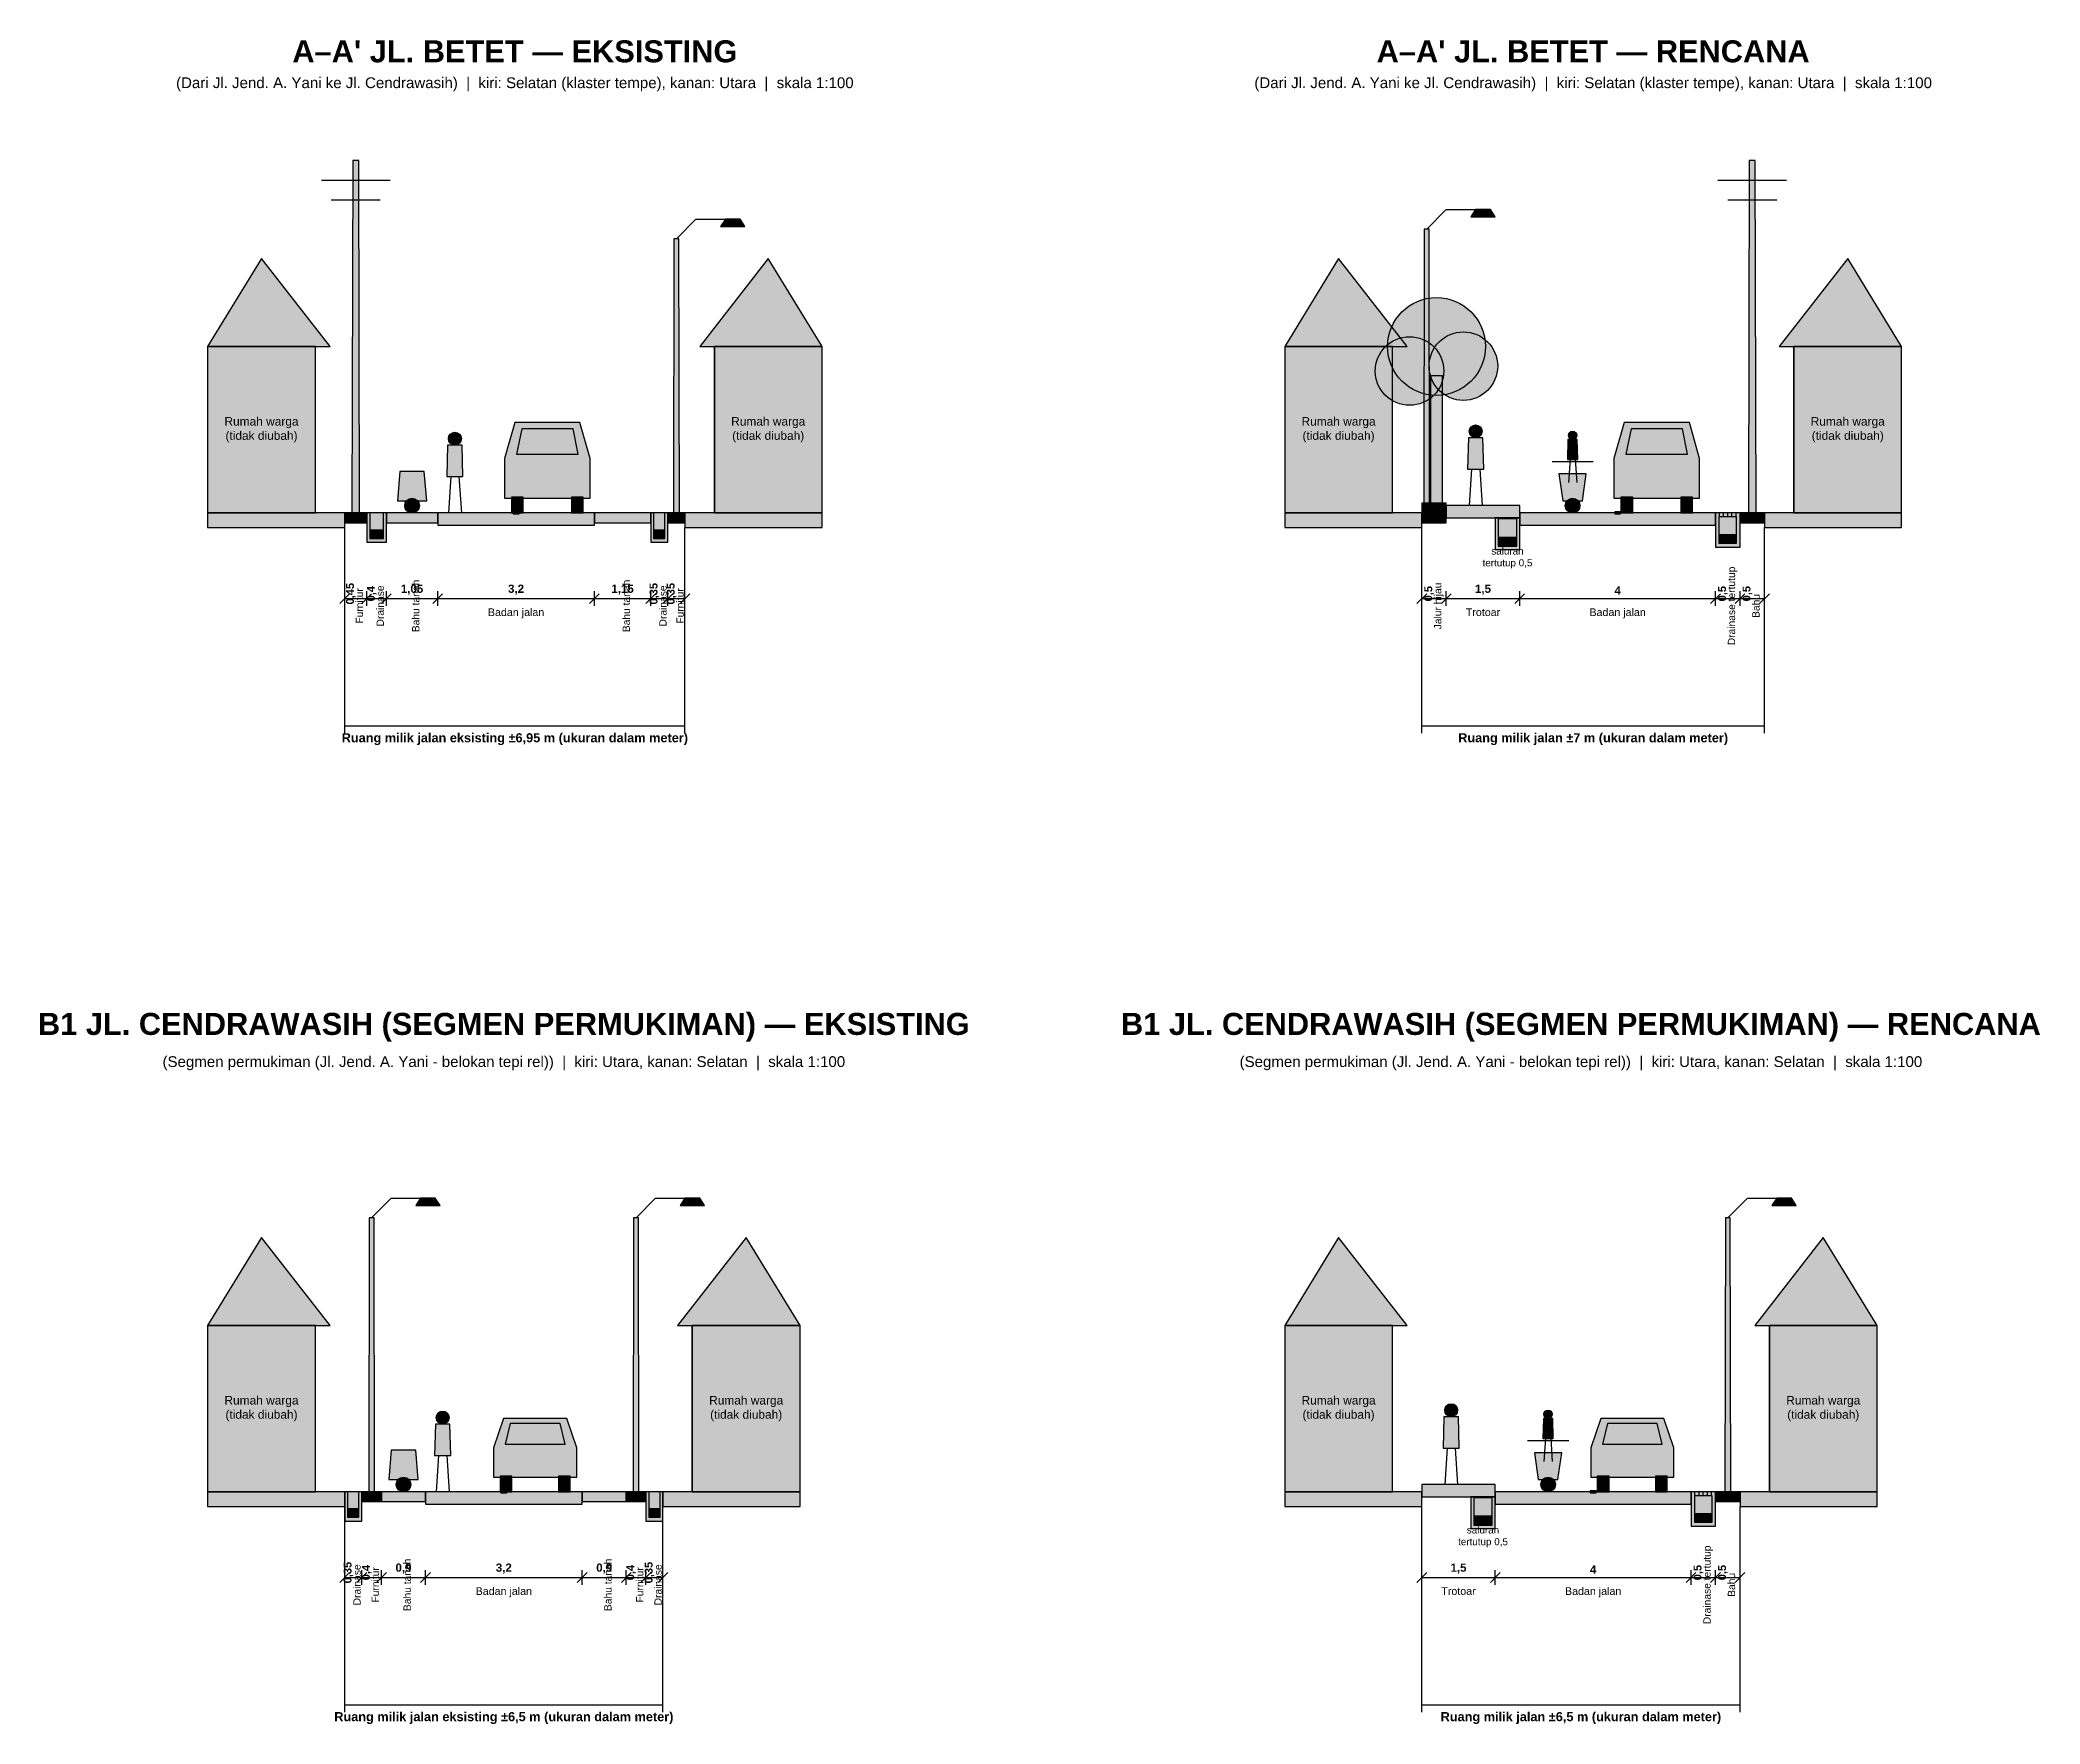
# Model space of a CAD drawing. Header units: metres. Extents: x -3.4 to 37.4, y -64.7 to 9.7.
# Drawn here: x -3.42 to 37.43, y -24.74 to 9.66 of the extents above; entities that cross this region are included whole.
import ezdxf

# ---------------------------------------------------------------- set-up
doc = ezdxf.new("R2010")
doc.units = ezdxf.units.M
for name, color, linetype in [('D32_PNP_BAHU', 7, 'Continuous'), ('D32_PNP_BANGUNAN', 7, 'Continuous'), ('D32_PNP_DIMENSI', 7, 'Continuous'), ('D32_PNP_DRAINASE', 7, 'Continuous'), ('D32_PNP_FURNITUR', 7, 'Continuous'), ('D32_PNP_JALAN', 7, 'Continuous'), ('D32_PNP_JALUR_HIJAU', 7, 'Continuous'), ('D32_PNP_JUDUL', 7, 'Continuous'), ('D32_PNP_KENDARAAN', 7, 'Continuous'), ('D32_PNP_MARKA', 7, 'Continuous'), ('D32_PNP_ORANG', 7, 'Continuous'), ('D32_PNP_TANAH', 7, 'Continuous'), ('D32_PNP_TEKS', 7, 'Continuous'), ('D32_PNP_TROTOAR', 7, 'Continuous'), ('D32_PNP_UTILITAS', 7, 'Continuous'), ('D32_PNP_VEGETASI', 7, 'Continuous')]:
    doc.layers.add(name, color=color, linetype=linetype)
doc.styles.add('D32', font='arial.ttf')

msp = doc.modelspace()

# ---------------------------------------------------------------- texts
at = {"layer": 'D32_PNP_DIMENSI', "rotation": 90, "style": 'D32'}
for s, insert, char_height, attachment_point in [('Drainase tertutup', (31.05, -1.9), 0.15, 2), ('\\fArial|b1;0,45', (3.025, -1.65), 0.162, 8), ('Furnitur', (3.025, -1.9), 0.15, 2), ('\\fArial|b1;0,4', (3.45, -1.65), 0.162, 8), ('Drainase', (3.45, -1.9), 0.15, 2), ('Bahu tanah', (4.175, -1.9), 0.15, 2), ('Bahu tanah', (8.475, -1.9), 0.15, 2), ('\\fArial|b1;0,35', (9.225, -1.65), 0.162, 8), ('Drainase', (9.225, -1.9), 0.15, 2), ('\\fArial|b1;0,35', (9.575, -1.65), 0.162, 8), ('Furnitur', (9.575, -1.9), 0.15, 2), ('\\fArial|b1;0,5', (25.05, -1.65), 0.162, 8), ('Jalur hijau', (25.05, -1.9), 0.15, 2), ('\\fArial|b1;0,5', (31.05, -1.65), 0.162, 8), ('\\fArial|b1;0,5', (31.55, -1.65), 0.162, 8), ('Bahu', (31.55, -1.9), 0.15, 2), ('Drainase tertutup', (30.55, -21.9), 0.15, 2), ('\\fArial|b1;0,35', (2.975, -21.65), 0.162, 8), ('Drainase', (2.975, -21.9), 0.15, 2), ('\\fArial|b1;0,4', (3.35, -21.65), 0.162, 8), ('Furnitur', (3.35, -21.9), 0.15, 2), ('Bahu tanah', (4, -21.9), 0.15, 2), ('Bahu tanah', (8.1, -21.9), 0.15, 2), ('\\fArial|b1;0,4', (8.75, -21.65), 0.162, 8), ('Furnitur', (8.75, -21.9), 0.15, 2), ('\\fArial|b1;0,35', (9.125, -21.65), 0.162, 8), ('Drainase', (9.125, -21.9), 0.15, 2), ('\\fArial|b1;0,5', (30.55, -21.65), 0.162, 8), ('\\fArial|b1;0,5', (31.05, -21.65), 0.162, 8), ('Bahu', (31.05, -21.9), 0.15, 2)]:
    msp.add_mtext(s, dxfattribs=dict(at, insert=insert, char_height=char_height, attachment_point=attachment_point))
at = {"layer": 'D32_PNP_DIMENSI', "style": 'D32'}
for s, insert, char_height, attachment_point in [('\\fArial|b1;1,05', (4.175, -1.67), 0.168, 8), ('\\fArial|b1;3,2', (6.3, -1.67), 0.168, 8), ('\\fArial|b1;1,15', (8.475, -1.67), 0.168, 8), ('\\fArial|b1;1,5', (26.05, -1.67), 0.168, 8), ('\\fArial|b1;4', (28.8, -1.67), 0.168, 8), ('Badan jalan', (6.3, -1.95), 0.156, 2), ('Trotoar', (26.05, -1.95), 0.156, 2), ('Badan jalan', (28.8, -1.95), 0.156, 2), ('\\fArial|b1;Ruang milik jalan eksisting ±6,95 m (ukuran dalam meter)', (6.275, -4.5), 0.186, 2), ('\\fArial|b1;Ruang milik jalan ±7 m (ukuran dalam meter)', (28.3, -4.5), 0.186, 2), ('\\fArial|b1;0,9', (4, -21.67), 0.168, 8), ('\\fArial|b1;3,2', (6.05, -21.67), 0.168, 8), ('\\fArial|b1;0,9', (8.1, -21.67), 0.168, 8), ('\\fArial|b1;1,5', (25.55, -21.67), 0.168, 8), ('\\fArial|b1;4', (28.3, -21.67), 0.168, 8), ('Badan jalan', (6.05, -21.95), 0.156, 2), ('Trotoar', (25.55, -21.95), 0.156, 2), ('Badan jalan', (28.3, -21.95), 0.156, 2), ('\\fArial|b1;Ruang milik jalan eksisting ±6,5 m (ukuran dalam meter)', (6.05, -24.5), 0.186, 2), ('\\fArial|b1;Ruang milik jalan ±6,5 m (ukuran dalam meter)', (28.05, -24.5), 0.186, 2)]:
    msp.add_mtext(s, dxfattribs=dict(at, insert=insert, char_height=char_height, attachment_point=attachment_point))
at = {"layer": 'D32_PNP_JUDUL', "style": 'D32'}
for s, insert, char_height, attachment_point in [("\\fArial|b1;A–A' JL. BETET — EKSISTING", (6.275, 9.2), 0.45, 8), ("\\fArial|b1;A–A' JL. BETET — RENCANA", (28.3, 9.2), 0.45, 8), ('(Dari Jl. Jend. A. Yani ke Jl. Cendrawasih)  |  kiri: Selatan (klaster tempe), kanan: Utara  |  skala 1:100', (6.275, 8.9), 0.22, 2), ('(Dari Jl. Jend. A. Yani ke Jl. Cendrawasih)  |  kiri: Selatan (klaster tempe), kanan: Utara  |  skala 1:100', (28.3, 8.9), 0.22, 2), ('\\fArial|b1;B1 JL. CENDRAWASIH (SEGMEN PERMUKIMAN) — EKSISTING', (6.05, -10.8), 0.45, 8), ('\\fArial|b1;B1 JL. CENDRAWASIH (SEGMEN PERMUKIMAN) — RENCANA', (28.05, -10.8), 0.45, 8), ('(Segmen permukiman (Jl. Jend. A. Yani - belokan tepi rel))  |  kiri: Utara, kanan: Selatan  |  skala 1:100', (6.05, -11.1), 0.22, 2), ('(Segmen permukiman (Jl. Jend. A. Yani - belokan tepi rel))  |  kiri: Utara, kanan: Selatan  |  skala 1:100', (28.05, -11.1), 0.22, 2)]:
    msp.add_mtext(s, dxfattribs=dict(at, insert=insert, char_height=char_height, attachment_point=attachment_point))
at = {"layer": 'D32_PNP_TEKS', "attachment_point": 5, "style": 'D32'}
for s, insert, char_height in [('Rumah warga\\P(tidak diubah)', (1.1, 1.7), 0.174), ('Rumah warga\\P(tidak diubah)', (11.45, 1.7), 0.174), ('Rumah warga\\P(tidak diubah)', (23.1, 1.7), 0.174), ('Rumah warga\\P(tidak diubah)', (33.5, 1.7), 0.174), ('saluran\\Ptertutup 0,5', (26.55, -0.92), 0.144), ('Rumah warga\\P(tidak diubah)', (1.1, -18.3), 0.174), ('Rumah warga\\P(tidak diubah)', (11, -18.3), 0.174), ('Rumah warga\\P(tidak diubah)', (23.1, -18.3), 0.174), ('Rumah warga\\P(tidak diubah)', (33, -18.3), 0.174), ('saluran\\Ptertutup 0,5', (26.05, -20.92), 0.144)]:
    msp.add_mtext(s, dxfattribs=dict(at, insert=insert, char_height=char_height))

# ---------------------------------------------------------------- hatches: boundary and pattern name
at = {"layer": 'D32_PNP_BAHU', "true_color": 0xb59468}
h = msp.add_hatch(color=7, dxfattribs=at)
h.dxf.hatch_style = 1
h.paths.add_polyline_path([(3.65, -0.2), (4.7, -0.2), (4.7, 0), (3.65, 0)])
h = msp.add_hatch(color=7, dxfattribs=at)
h.dxf.hatch_style = 1
h.paths.add_polyline_path([(7.9, -0.2), (9.05, -0.2), (9.05, 0), (7.9, 0)])
at = {"layer": 'D32_PNP_BAHU', "true_color": 0xbdbdbd}
h = msp.add_hatch(color=7, dxfattribs=at)
h.dxf.hatch_style = 1
h.paths.add_polyline_path([(31.3, -0.2), (31.8, -0.2), (31.8, 0), (31.3, 0)])
at = {"layer": 'D32_PNP_BAHU', "true_color": 0xb59468}
h = msp.add_hatch(color=7, dxfattribs=at)
h.dxf.hatch_style = 1
h.paths.add_polyline_path([(3.55, -20.2), (4.45, -20.2), (4.45, -20), (3.55, -20)])
h = msp.add_hatch(color=7, dxfattribs=at)
h.dxf.hatch_style = 1
h.paths.add_polyline_path([(7.65, -20.2), (8.55, -20.2), (8.55, -20), (7.65, -20)])
at = {"layer": 'D32_PNP_BAHU', "true_color": 0xbdbdbd}
h = msp.add_hatch(color=7, dxfattribs=at)
h.dxf.hatch_style = 1
h.paths.add_polyline_path([(30.8, -20.2), (31.3, -20.2), (31.3, -20), (30.8, -20)])
at = {"layer": 'D32_PNP_BANGUNAN', "true_color": 0xc4643c}
h = msp.add_hatch(color=7, dxfattribs=at)
h.dxf.hatch_style = 1
h.paths.add_polyline_path([(0, 3.4), (2.5, 3.4), (1.1, 5.2)])
h = msp.add_hatch(color=7, dxfattribs=at)
h.dxf.hatch_style = 1
h.paths.add_polyline_path([(10.05, 3.4), (12.55, 3.4), (11.45, 5.2)])
h = msp.add_hatch(color=7, dxfattribs=at)
h.dxf.hatch_style = 1
h.paths.add_polyline_path([(22, 3.4), (24.5, 3.4), (23.1, 5.2)])
h = msp.add_hatch(color=7, dxfattribs=at)
h.dxf.hatch_style = 1
h.paths.add_polyline_path([(32.1, 3.4), (34.6, 3.4), (33.5, 5.2)])
at = {"layer": 'D32_PNP_BANGUNAN', "true_color": 0xefe6d2}
h = msp.add_hatch(color=7, dxfattribs=at)
h.dxf.hatch_style = 1
h.paths.add_polyline_path([(0, 0), (2.2, 0), (2.2, 3.4), (0, 3.4)])
h = msp.add_hatch(color=7, dxfattribs=at)
h.dxf.hatch_style = 1
h.paths.add_polyline_path([(10.35, 0), (12.55, 0), (12.55, 3.4), (10.35, 3.4)])
h = msp.add_hatch(color=7, dxfattribs=at)
h.dxf.hatch_style = 1
h.paths.add_polyline_path([(22, 0), (24.2, 0), (24.2, 3.4), (22, 3.4)])
h = msp.add_hatch(color=7, dxfattribs=at)
h.dxf.hatch_style = 1
h.paths.add_polyline_path([(32.4, 0), (34.6, 0), (34.6, 3.4), (32.4, 3.4)])
at = {"layer": 'D32_PNP_BANGUNAN', "true_color": 0xc4643c}
h = msp.add_hatch(color=7, dxfattribs=at)
h.dxf.hatch_style = 1
h.paths.add_polyline_path([(0, -16.6), (2.5, -16.6), (1.1, -14.8)])
h = msp.add_hatch(color=7, dxfattribs=at)
h.dxf.hatch_style = 1
h.paths.add_polyline_path([(9.6, -16.6), (12.1, -16.6), (11, -14.8)])
h = msp.add_hatch(color=7, dxfattribs=at)
h.dxf.hatch_style = 1
h.paths.add_polyline_path([(22, -16.6), (24.5, -16.6), (23.1, -14.8)])
h = msp.add_hatch(color=7, dxfattribs=at)
h.dxf.hatch_style = 1
h.paths.add_polyline_path([(31.6, -16.6), (34.1, -16.6), (33, -14.8)])
at = {"layer": 'D32_PNP_BANGUNAN', "true_color": 0xefe6d2}
h = msp.add_hatch(color=7, dxfattribs=at)
h.dxf.hatch_style = 1
h.paths.add_polyline_path([(0, -20), (2.2, -20), (2.2, -16.6), (0, -16.6)])
h = msp.add_hatch(color=7, dxfattribs=at)
h.dxf.hatch_style = 1
h.paths.add_polyline_path([(9.9, -20), (12.1, -20), (12.1, -16.6), (9.9, -16.6)])
h = msp.add_hatch(color=7, dxfattribs=at)
h.dxf.hatch_style = 1
h.paths.add_polyline_path([(22, -20), (24.2, -20), (24.2, -16.6), (22, -16.6)])
h = msp.add_hatch(color=7, dxfattribs=at)
h.dxf.hatch_style = 1
h.paths.add_polyline_path([(31.9, -20), (34.1, -20), (34.1, -16.6), (31.9, -16.6)])
at = {"layer": 'D32_PNP_DRAINASE', "true_color": 0xbdbdbd}
h = msp.add_hatch(color=7, dxfattribs=at)
h.dxf.hatch_style = 1
h.paths.add_polyline_path([(3.25, -0.6), (3.65, -0.6), (3.65, 0), (3.25, 0)])
at = {"layer": 'D32_PNP_DRAINASE', "true_color": 0xffffff}
h = msp.add_hatch(color=7, dxfattribs=at)
h.dxf.hatch_style = 1
h.paths.add_polyline_path([(3.31, -0.52), (3.59, -0.52), (3.59, 0), (3.31, 0)])
at = {"layer": 'D32_PNP_DRAINASE', "true_color": 0xbdbdbd}
h = msp.add_hatch(color=7, dxfattribs=at)
h.dxf.hatch_style = 1
h.paths.add_polyline_path([(9.05, -0.6), (9.4, -0.6), (9.4, 0), (9.05, 0)])
at = {"layer": 'D32_PNP_DRAINASE', "true_color": 0xffffff}
h = msp.add_hatch(color=7, dxfattribs=at)
h.dxf.hatch_style = 1
h.paths.add_polyline_path([(9.11, -0.52), (9.34, -0.52), (9.34, 0), (9.11, 0)])
at = {"layer": 'D32_PNP_DRAINASE', "true_color": 0xbdbdbd}
h = msp.add_hatch(color=7, dxfattribs=at)
h.dxf.hatch_style = 1
h.paths.add_polyline_path([(30.8, -0.7), (31.3, -0.7), (31.3, 0), (30.8, 0)])
at = {"layer": 'D32_PNP_DRAINASE', "true_color": 0x7fb7d9}
h = msp.add_hatch(color=7, dxfattribs=at)
h.dxf.hatch_style = 1
h.paths.add_polyline_path([(3.31, -0.52), (3.59, -0.52), (3.59, -0.35), (3.31, -0.35)])
h = msp.add_hatch(color=7, dxfattribs=at)
h.dxf.hatch_style = 1
h.paths.add_polyline_path([(9.11, -0.52), (9.34, -0.52), (9.34, -0.35), (9.11, -0.35)])
at = {"layer": 'D32_PNP_DRAINASE', "true_color": 0xbdbdbd}
h = msp.add_hatch(color=7, dxfattribs=at)
h.dxf.hatch_style = 1
h.paths.add_polyline_path([(26.3, -0.75), (26.8, -0.75), (26.8, -0.1), (26.3, -0.1)])
at = {"layer": 'D32_PNP_DRAINASE', "true_color": 0xffffff}
h = msp.add_hatch(color=7, dxfattribs=at)
h.dxf.hatch_style = 1
h.paths.add_polyline_path([(26.36, -0.68), (26.74, -0.68), (26.74, -0.12), (26.36, -0.12)])
h = msp.add_hatch(color=7, dxfattribs=at)
h.dxf.hatch_style = 1
h.paths.add_polyline_path([(30.87, -0.62), (31.23, -0.62), (31.23, -0.08), (30.87, -0.08)])
at = {"layer": 'D32_PNP_DRAINASE', "true_color": 0x7fb7d9}
h = msp.add_hatch(color=7, dxfattribs=at)
h.dxf.hatch_style = 1
h.paths.add_polyline_path([(26.36, -0.68), (26.74, -0.68), (26.74, -0.5), (26.36, -0.5)])
h = msp.add_hatch(color=7, dxfattribs=at)
h.dxf.hatch_style = 1
h.paths.add_polyline_path([(30.87, -0.62), (31.23, -0.62), (31.23, -0.45), (30.87, -0.45)])
at = {"layer": 'D32_PNP_DRAINASE', "true_color": 0xbdbdbd}
h = msp.add_hatch(color=7, dxfattribs=at)
h.dxf.hatch_style = 1
h.paths.add_polyline_path([(2.8, -20.6), (3.15, -20.6), (3.15, -20), (2.8, -20)])
at = {"layer": 'D32_PNP_DRAINASE', "true_color": 0xffffff}
h = msp.add_hatch(color=7, dxfattribs=at)
h.dxf.hatch_style = 1
h.paths.add_polyline_path([(2.86, -20.52), (3.09, -20.52), (3.09, -20), (2.86, -20)])
at = {"layer": 'D32_PNP_DRAINASE', "true_color": 0xbdbdbd}
h = msp.add_hatch(color=7, dxfattribs=at)
h.dxf.hatch_style = 1
h.paths.add_polyline_path([(8.95, -20.6), (9.3, -20.6), (9.3, -20), (8.95, -20)])
at = {"layer": 'D32_PNP_DRAINASE', "true_color": 0xffffff}
h = msp.add_hatch(color=7, dxfattribs=at)
h.dxf.hatch_style = 1
h.paths.add_polyline_path([(9.01, -20.52), (9.24, -20.52), (9.24, -20), (9.01, -20)])
at = {"layer": 'D32_PNP_DRAINASE', "true_color": 0xbdbdbd}
h = msp.add_hatch(color=7, dxfattribs=at)
h.dxf.hatch_style = 1
h.paths.add_polyline_path([(30.3, -20.7), (30.8, -20.7), (30.8, -20), (30.3, -20)])
at = {"layer": 'D32_PNP_DRAINASE', "true_color": 0x7fb7d9}
h = msp.add_hatch(color=7, dxfattribs=at)
h.dxf.hatch_style = 1
h.paths.add_polyline_path([(2.86, -20.52), (3.09, -20.52), (3.09, -20.35), (2.86, -20.35)])
h = msp.add_hatch(color=7, dxfattribs=at)
h.dxf.hatch_style = 1
h.paths.add_polyline_path([(9.01, -20.52), (9.24, -20.52), (9.24, -20.35), (9.01, -20.35)])
at = {"layer": 'D32_PNP_DRAINASE', "true_color": 0xbdbdbd}
h = msp.add_hatch(color=7, dxfattribs=at)
h.dxf.hatch_style = 1
h.paths.add_polyline_path([(25.8, -20.75), (26.3, -20.75), (26.3, -20.1), (25.8, -20.1)])
at = {"layer": 'D32_PNP_DRAINASE', "true_color": 0xffffff}
h = msp.add_hatch(color=7, dxfattribs=at)
h.dxf.hatch_style = 1
h.paths.add_polyline_path([(25.86, -20.68), (26.24, -20.68), (26.24, -20.12), (25.86, -20.12)])
h = msp.add_hatch(color=7, dxfattribs=at)
h.dxf.hatch_style = 1
h.paths.add_polyline_path([(30.37, -20.62), (30.73, -20.62), (30.73, -20.08), (30.37, -20.08)])
at = {"layer": 'D32_PNP_DRAINASE', "true_color": 0x7fb7d9}
h = msp.add_hatch(color=7, dxfattribs=at)
h.dxf.hatch_style = 1
h.paths.add_polyline_path([(25.86, -20.68), (26.24, -20.68), (26.24, -20.5), (25.86, -20.5)])
h = msp.add_hatch(color=7, dxfattribs=at)
h.dxf.hatch_style = 1
h.paths.add_polyline_path([(30.37, -20.62), (30.73, -20.62), (30.73, -20.45), (30.37, -20.45)])
at = {"layer": 'D32_PNP_FURNITUR', "true_color": 0xb59468}
h = msp.add_hatch(color=7, dxfattribs=at)
h.dxf.hatch_style = 1
h.paths.add_polyline_path([(2.8, -0.2), (3.25, -0.2), (3.25, 0), (2.8, 0)])
h = msp.add_hatch(color=7, dxfattribs=at)
h.dxf.hatch_style = 1
h.paths.add_polyline_path([(9.4, -0.2), (9.75, -0.2), (9.75, 0), (9.4, 0)])
h = msp.add_hatch(color=7, dxfattribs=at)
h.dxf.hatch_style = 1
h.paths.add_polyline_path([(3.15, -20.2), (3.55, -20.2), (3.55, -20), (3.15, -20)])
h = msp.add_hatch(color=7, dxfattribs=at)
h.dxf.hatch_style = 1
h.paths.add_polyline_path([(8.55, -20.2), (8.95, -20.2), (8.95, -20), (8.55, -20)])
at = {"layer": 'D32_PNP_JALAN', "true_color": 0x5b5b5b}
h = msp.add_hatch(color=7, dxfattribs=at)
h.dxf.hatch_style = 1
h.paths.add_polyline_path([(4.7, -0.25), (7.9, -0.25), (7.9, 0), (4.7, 0)])
h = msp.add_hatch(color=7, dxfattribs=at)
h.dxf.hatch_style = 1
h.paths.add_polyline_path([(26.8, -0.25), (30.8, -0.25), (30.8, 0), (26.8, 0)])
h = msp.add_hatch(color=7, dxfattribs=at)
h.dxf.hatch_style = 1
h.paths.add_polyline_path([(4.45, -20.25), (7.65, -20.25), (7.65, -20), (4.45, -20)])
h = msp.add_hatch(color=7, dxfattribs=at)
h.dxf.hatch_style = 1
h.paths.add_polyline_path([(26.3, -20.25), (30.3, -20.25), (30.3, -20), (26.3, -20)])
at = {"layer": 'D32_PNP_JALUR_HIJAU', "true_color": 0x7fae5a}
h = msp.add_hatch(color=7, dxfattribs=at)
h.dxf.hatch_style = 1
h.paths.add_polyline_path([(24.8, -0.2), (25.3, -0.2), (25.3, 0.2), (24.8, 0.2)])
at = {"layer": 'D32_PNP_KENDARAAN', "true_color": 0xe5e8e8}
h = msp.add_hatch(color=7, dxfattribs=at)
h.dxf.hatch_style = 1
h.paths.add_polyline_path([(6.065, 0.3), (7.815, 0.3), (7.815, 1.11), (7.605, 1.85), (6.275, 1.85), (6.065, 1.11)])
at = {"layer": 'D32_PNP_KENDARAAN', "true_color": 0x85929e}
h = msp.add_hatch(color=7, dxfattribs=at)
h.dxf.hatch_style = 1
h.paths.add_polyline_path([(6.31, 1.2025), (7.57, 1.2025), (7.465, 1.7205), (6.415, 1.7205)])
at = {"layer": 'D32_PNP_KENDARAAN', "true_color": 0xe5e8e8}
h = msp.add_hatch(color=7, dxfattribs=at)
h.dxf.hatch_style = 1
h.paths.add_polyline_path([(28.725, 0.3), (30.475, 0.3), (30.475, 1.11), (30.265, 1.85), (28.935, 1.85), (28.725, 1.11)])
at = {"layer": 'D32_PNP_KENDARAAN', "true_color": 0x85929e}
h = msp.add_hatch(color=7, dxfattribs=at)
h.dxf.hatch_style = 1
h.paths.add_polyline_path([(28.97, 1.2025), (30.23, 1.2025), (30.125, 1.7205), (29.075, 1.7205)])
at = {"layer": 'D32_PNP_KENDARAAN', "true_color": 0x7b241c}
h = msp.add_hatch(color=7, dxfattribs=at)
h.dxf.hatch_style = 1
h.paths.add_polyline_path([(3.875, 0.25), (4.475, 0.25), (4.425, 0.85), (3.925, 0.85)])
at = {"layer": 'D32_PNP_KENDARAAN', "true_color": 0x2c3e50}
h = msp.add_hatch(color=7, dxfattribs=at)
h.dxf.hatch_style = 1
h.paths.add_polyline_path([(27.68, 0.25), (28.08, 0.25), (28.16, 0.8), (27.6, 0.8)])
at = {"layer": 'D32_PNP_KENDARAAN', "true_color": 0x222222}
h = msp.add_hatch(color=7, dxfattribs=at)
h.dxf.hatch_style = 1
edge = h.paths.add_edge_path()
edge.add_arc((4.175, 0.15), 0.15, 0, 360)
h = msp.add_hatch(color=7, dxfattribs=at)
h.dxf.hatch_style = 1
h.paths.add_polyline_path([(6.2075, 0), (6.4475, 0), (6.4475, 0.32), (6.2075, 0.32)])
h = msp.add_hatch(color=7, dxfattribs=at)
h.dxf.hatch_style = 1
h.paths.add_polyline_path([(7.4325, 0), (7.6725, 0), (7.6725, 0.32), (7.4325, 0.32)])
h = msp.add_hatch(color=7, dxfattribs=at)
h.dxf.hatch_style = 1
edge = h.paths.add_edge_path()
edge.add_arc((27.88, 0.15), 0.15, 0, 360)
h = msp.add_hatch(color=7, dxfattribs=at)
h.dxf.hatch_style = 1
h.paths.add_polyline_path([(28.8675, 0), (29.1075, 0), (29.1075, 0.32), (28.8675, 0.32)])
h = msp.add_hatch(color=7, dxfattribs=at)
h.dxf.hatch_style = 1
h.paths.add_polyline_path([(30.0925, 0), (30.3325, 0), (30.3325, 0.32), (30.0925, 0.32)])
at = {"layer": 'D32_PNP_KENDARAAN', "true_color": 0xd0d3d4}
h = msp.add_hatch(color=7, dxfattribs=at)
h.dxf.hatch_style = 1
h.paths.add_polyline_path([(5.84, -19.7), (7.54, -19.7), (7.54, -19.1), (7.336, -18.5), (6.044, -18.5), (5.84, -19.1)])
at = {"layer": 'D32_PNP_KENDARAAN', "true_color": 0x85929e}
h = msp.add_hatch(color=7, dxfattribs=at)
h.dxf.hatch_style = 1
h.paths.add_polyline_path([(6.078, -19.025), (7.302, -19.025), (7.2, -18.605), (6.18, -18.605)])
at = {"layer": 'D32_PNP_KENDARAAN', "true_color": 0xd0d3d4}
h = msp.add_hatch(color=7, dxfattribs=at)
h.dxf.hatch_style = 1
h.paths.add_polyline_path([(28.25, -19.7), (29.95, -19.7), (29.95, -19.1), (29.746, -18.5), (28.454, -18.5), (28.25, -19.1)])
at = {"layer": 'D32_PNP_KENDARAAN', "true_color": 0x85929e}
h = msp.add_hatch(color=7, dxfattribs=at)
h.dxf.hatch_style = 1
h.paths.add_polyline_path([(28.488, -19.025), (29.712, -19.025), (29.61, -18.605), (28.59, -18.605)])
at = {"layer": 'D32_PNP_KENDARAAN', "true_color": 0x7b241c}
h = msp.add_hatch(color=7, dxfattribs=at)
h.dxf.hatch_style = 1
h.paths.add_polyline_path([(3.7, -19.75), (4.3, -19.75), (4.25, -19.15), (3.75, -19.15)])
at = {"layer": 'D32_PNP_KENDARAAN', "true_color": 0x2c3e50}
h = msp.add_hatch(color=7, dxfattribs=at)
h.dxf.hatch_style = 1
h.paths.add_polyline_path([(27.18, -19.75), (27.58, -19.75), (27.66, -19.2), (27.1, -19.2)])
at = {"layer": 'D32_PNP_KENDARAAN', "true_color": 0x222222}
h = msp.add_hatch(color=7, dxfattribs=at)
h.dxf.hatch_style = 1
edge = h.paths.add_edge_path()
edge.add_arc((4, -19.85), 0.15, 0, 360)
h = msp.add_hatch(color=7, dxfattribs=at)
h.dxf.hatch_style = 1
h.paths.add_polyline_path([(5.975, -20), (6.215, -20), (6.215, -19.68), (5.975, -19.68)])
h = msp.add_hatch(color=7, dxfattribs=at)
h.dxf.hatch_style = 1
h.paths.add_polyline_path([(7.165, -20), (7.405, -20), (7.405, -19.68), (7.165, -19.68)])
h = msp.add_hatch(color=7, dxfattribs=at)
h.dxf.hatch_style = 1
edge = h.paths.add_edge_path()
edge.add_arc((27.38, -19.85), 0.15, 0, 360)
h = msp.add_hatch(color=7, dxfattribs=at)
h.dxf.hatch_style = 1
h.paths.add_polyline_path([(28.385, -20), (28.625, -20), (28.625, -19.68), (28.385, -19.68)])
h = msp.add_hatch(color=7, dxfattribs=at)
h.dxf.hatch_style = 1
h.paths.add_polyline_path([(29.575, -20), (29.815, -20), (29.815, -19.68), (29.575, -19.68)])
at = {"layer": 'D32_PNP_MARKA', "true_color": 0xffffff}
h = msp.add_hatch(color=7, dxfattribs=at)
h.dxf.hatch_style = 1
h.paths.add_polyline_path([(6.24, -0.02), (6.36, -0.02), (6.36, 0.02), (6.24, 0.02)])
h = msp.add_hatch(color=7, dxfattribs=at)
h.dxf.hatch_style = 1
h.paths.add_polyline_path([(28.74, -0.02), (28.86, -0.02), (28.86, 0.02), (28.74, 0.02)])
h = msp.add_hatch(color=7, dxfattribs=at)
h.dxf.hatch_style = 1
h.paths.add_polyline_path([(5.99, -20.02), (6.11, -20.02), (6.11, -19.98), (5.99, -19.98)])
h = msp.add_hatch(color=7, dxfattribs=at)
h.dxf.hatch_style = 1
h.paths.add_polyline_path([(28.24, -20.02), (28.36, -20.02), (28.36, -19.98), (28.24, -19.98)])
at = {"layer": 'D32_PNP_ORANG', "true_color": 0x3a3a3a}
h = msp.add_hatch(color=7, dxfattribs=at)
h.dxf.hatch_style = 1
edge = h.paths.add_edge_path()
edge.add_arc((5.05, 1.518), 0.132, 0, 360)
h = msp.add_hatch(color=7, dxfattribs=at)
h.dxf.hatch_style = 1
edge = h.paths.add_edge_path()
edge.add_arc((25.9, 1.668), 0.132, 0, 360)
h = msp.add_hatch(color=7, dxfattribs=at)
h.dxf.hatch_style = 1
edge = h.paths.add_edge_path()
edge.add_arc((27.88, 1.586), 0.084, 0, 360)
at = {"layer": 'D32_PNP_ORANG', "true_color": 0x34495e}
h = msp.add_hatch(color=7, dxfattribs=at)
h.dxf.hatch_style = 1
h.paths.add_polyline_path([(4.885, 0.7425), (5.215, 0.7425), (5.1985, 1.386), (4.9015, 1.386)])
h = msp.add_hatch(color=7, dxfattribs=at)
h.dxf.hatch_style = 1
h.paths.add_polyline_path([(25.735, 0.8925), (26.065, 0.8925), (26.0485, 1.536), (25.7515, 1.536)])
h = msp.add_hatch(color=7, dxfattribs=at)
h.dxf.hatch_style = 1
h.paths.add_polyline_path([(27.775, 1.0925), (27.985, 1.0925), (27.9745, 1.502), (27.7855, 1.502)])
at = {"layer": 'D32_PNP_ORANG', "true_color": 0x3a3a3a}
h = msp.add_hatch(color=7, dxfattribs=at)
h.dxf.hatch_style = 1
edge = h.paths.add_edge_path()
edge.add_arc((4.8, -18.482), 0.132, 0, 360)
h = msp.add_hatch(color=7, dxfattribs=at)
h.dxf.hatch_style = 1
edge = h.paths.add_edge_path()
edge.add_arc((25.4, -18.332), 0.132, 0, 360)
h = msp.add_hatch(color=7, dxfattribs=at)
h.dxf.hatch_style = 1
edge = h.paths.add_edge_path()
edge.add_arc((27.38, -18.414), 0.084, 0, 360)
at = {"layer": 'D32_PNP_ORANG', "true_color": 0x34495e}
h = msp.add_hatch(color=7, dxfattribs=at)
h.dxf.hatch_style = 1
h.paths.add_polyline_path([(4.635, -19.2575), (4.965, -19.2575), (4.9485, -18.614), (4.6515, -18.614)])
h = msp.add_hatch(color=7, dxfattribs=at)
h.dxf.hatch_style = 1
h.paths.add_polyline_path([(25.235, -19.1075), (25.565, -19.1075), (25.5485, -18.464), (25.2515, -18.464)])
h = msp.add_hatch(color=7, dxfattribs=at)
h.dxf.hatch_style = 1
h.paths.add_polyline_path([(27.275, -18.9075), (27.485, -18.9075), (27.4745, -18.498), (27.2855, -18.498)])
at = {"layer": 'D32_PNP_TANAH', "true_color": 0xb59468}
h = msp.add_hatch(color=7, dxfattribs=at)
h.dxf.hatch_style = 1
h.paths.add_polyline_path([(0, -0.3), (2.8, -0.3), (2.8, 0), (0, 0)])
h = msp.add_hatch(color=7, dxfattribs=at)
h.dxf.hatch_style = 1
h.paths.add_polyline_path([(9.75, -0.3), (12.55, -0.3), (12.55, 0), (9.75, 0)])
h = msp.add_hatch(color=7, dxfattribs=at)
h.dxf.hatch_style = 1
h.paths.add_polyline_path([(22, -0.3), (24.8, -0.3), (24.8, 0), (22, 0)])
h = msp.add_hatch(color=7, dxfattribs=at)
h.dxf.hatch_style = 1
h.paths.add_polyline_path([(31.8, -0.3), (34.6, -0.3), (34.6, 0), (31.8, 0)])
h = msp.add_hatch(color=7, dxfattribs=at)
h.dxf.hatch_style = 1
h.paths.add_polyline_path([(0, -20.3), (2.8, -20.3), (2.8, -20), (0, -20)])
h = msp.add_hatch(color=7, dxfattribs=at)
h.dxf.hatch_style = 1
h.paths.add_polyline_path([(9.3, -20.3), (12.1, -20.3), (12.1, -20), (9.3, -20)])
h = msp.add_hatch(color=7, dxfattribs=at)
h.dxf.hatch_style = 1
h.paths.add_polyline_path([(22, -20.3), (24.8, -20.3), (24.8, -20), (22, -20)])
h = msp.add_hatch(color=7, dxfattribs=at)
h.dxf.hatch_style = 1
h.paths.add_polyline_path([(31.3, -20.3), (34.1, -20.3), (34.1, -20), (31.3, -20)])
at = {"layer": 'D32_PNP_TROTOAR', "true_color": 0xd9c7a3}
h = msp.add_hatch(color=7, dxfattribs=at)
h.dxf.hatch_style = 1
h.paths.add_polyline_path([(25.3, -0.1), (26.8, -0.1), (26.8, 0.15), (25.3, 0.15)])
h = msp.add_hatch(color=7, dxfattribs=at)
h.dxf.hatch_style = 1
h.paths.add_polyline_path([(24.8, -20.1), (26.3, -20.1), (26.3, -19.85), (24.8, -19.85)])
at = {"layer": 'D32_PNP_UTILITAS', "true_color": 0xbdbdbd}
h = msp.add_hatch(color=7, dxfattribs=at)
h.dxf.hatch_style = 1
h.paths.add_polyline_path([(2.945, 0), (3.105, 0), (3.085, 7.2), (2.965, 7.2)])
h = msp.add_hatch(color=7, dxfattribs=at)
h.dxf.hatch_style = 1
h.paths.add_polyline_path([(31.47, 0), (31.63, 0), (31.61, 7.2), (31.49, 7.2)])
at = {"layer": 'D32_PNP_UTILITAS', "true_color": 0xf4d03f}
h = msp.add_hatch(color=7, dxfattribs=at)
h.dxf.hatch_style = 1
h.paths.add_polyline_path([(25.8, 6.05), (26.3, 6.05), (26.2, 6.2), (25.9, 6.2)])
h = msp.add_hatch(color=7, dxfattribs=at)
h.dxf.hatch_style = 1
h.paths.add_polyline_path([(10.475, 5.85), (10.975, 5.85), (10.875, 6), (10.575, 6)])
at = {"layer": 'D32_PNP_UTILITAS', "true_color": 0xbdbdbd}
h = msp.add_hatch(color=7, dxfattribs=at)
h.dxf.hatch_style = 1
h.paths.add_polyline_path([(24.84, 0.2), (24.96, 0.2), (24.95, 5.8), (24.85, 5.8)])
h = msp.add_hatch(color=7, dxfattribs=at)
h.dxf.hatch_style = 1
h.paths.add_polyline_path([(9.515, 0), (9.635, 0), (9.625, 5.6), (9.525, 5.6)])
at = {"layer": 'D32_PNP_UTILITAS', "true_color": 0xf4d03f}
h = msp.add_hatch(color=7, dxfattribs=at)
h.dxf.hatch_style = 1
h.paths.add_polyline_path([(4.25, -14.15), (4.75, -14.15), (4.65, -14), (4.35, -14)])
h = msp.add_hatch(color=7, dxfattribs=at)
h.dxf.hatch_style = 1
h.paths.add_polyline_path([(9.65, -14.15), (10.15, -14.15), (10.05, -14), (9.75, -14)])
h = msp.add_hatch(color=7, dxfattribs=at)
h.dxf.hatch_style = 1
h.paths.add_polyline_path([(31.95, -14.15), (32.45, -14.15), (32.35, -14), (32.05, -14)])
at = {"layer": 'D32_PNP_UTILITAS', "true_color": 0xbdbdbd}
h = msp.add_hatch(color=7, dxfattribs=at)
h.dxf.hatch_style = 1
h.paths.add_polyline_path([(3.29, -20), (3.41, -20), (3.4, -14.4), (3.3, -14.4)])
h = msp.add_hatch(color=7, dxfattribs=at)
h.dxf.hatch_style = 1
h.paths.add_polyline_path([(8.69, -20), (8.81, -20), (8.8, -14.4), (8.7, -14.4)])
h = msp.add_hatch(color=7, dxfattribs=at)
h.dxf.hatch_style = 1
h.paths.add_polyline_path([(30.99, -20), (31.11, -20), (31.1, -14.4), (31, -14.4)])
at = {"layer": 'D32_PNP_VEGETASI', "true_color": 0x4f8a3a}
h = msp.add_hatch(color=7, dxfattribs=at)
h.dxf.hatch_style = 1
edge = h.paths.add_edge_path()
edge.add_arc((25.1, 3.4), 1, 0, 360)
at = {"layer": 'D32_PNP_VEGETASI', "true_color": 0x6aa84f}
h = msp.add_hatch(color=7, dxfattribs=at)
h.dxf.hatch_style = 1
edge = h.paths.add_edge_path()
edge.add_arc((25.65, 3), 0.7, 0, 360)
h = msp.add_hatch(color=7, dxfattribs=at)
h.dxf.hatch_style = 1
edge = h.paths.add_edge_path()
edge.add_arc((24.55, 2.9), 0.7, 0, 360)
at = {"layer": 'D32_PNP_VEGETASI', "true_color": 0x7a5230}
h = msp.add_hatch(color=7, dxfattribs=at)
h.dxf.hatch_style = 1
h.paths.add_polyline_path([(24.98, 0.2), (25.22, 0.2), (25.22, 2.8), (24.98, 2.8)])

# ---------------------------------------------------------------- linework, layer by layer
at = {"layer": 'D32_PNP_BAHU'}
for points in [[(3.65, -0.2), (4.7, -0.2), (4.7, 0), (3.65, 0)], [(7.9, -0.2), (9.05, -0.2), (9.05, 0), (7.9, 0)], [(31.3, -0.2), (31.8, -0.2), (31.8, 0), (31.3, 0)], [(3.55, -20.2), (4.45, -20.2), (4.45, -20), (3.55, -20)], [(7.65, -20.2), (8.55, -20.2), (8.55, -20), (7.65, -20)], [(30.8, -20.2), (31.3, -20.2), (31.3, -20), (30.8, -20)]]:
    msp.add_lwpolyline(points, close=True, dxfattribs=at)
at = {"layer": 'D32_PNP_BANGUNAN'}
for points in [[(0, 3.4), (2.5, 3.4), (1.1, 5.2)], [(10.05, 3.4), (12.55, 3.4), (11.45, 5.2)], [(22, 3.4), (24.5, 3.4), (23.1, 5.2)], [(32.1, 3.4), (34.6, 3.4), (33.5, 5.2)], [(0, 0), (2.2, 0), (2.2, 3.4), (0, 3.4)], [(10.35, 0), (12.55, 0), (12.55, 3.4), (10.35, 3.4)], [(22, 0), (24.2, 0), (24.2, 3.4), (22, 3.4)], [(32.4, 0), (34.6, 0), (34.6, 3.4), (32.4, 3.4)], [(0, -16.6), (2.5, -16.6), (1.1, -14.8)], [(9.6, -16.6), (12.1, -16.6), (11, -14.8)], [(22, -16.6), (24.5, -16.6), (23.1, -14.8)], [(31.6, -16.6), (34.1, -16.6), (33, -14.8)], [(0, -20), (2.2, -20), (2.2, -16.6), (0, -16.6)], [(9.9, -20), (12.1, -20), (12.1, -16.6), (9.9, -16.6)], [(22, -20), (24.2, -20), (24.2, -16.6), (22, -16.6)], [(31.9, -20), (34.1, -20), (34.1, -16.6), (31.9, -16.6)]]:
    msp.add_lwpolyline(points, close=True, dxfattribs=at)
at = {"layer": 'D32_PNP_BANGUNAN', "true_color": 0x2f3318}
for points in [[(2.2, 0), (2.2, 3.4)], [(10.35, 0), (10.35, 3.4)], [(24.2, 0), (24.2, 3.4)], [(32.4, 0), (32.4, 3.4)], [(2.2, -20), (2.2, -16.6)], [(9.9, -20), (9.9, -16.6)], [(24.2, -20), (24.2, -16.6)], [(31.9, -20), (31.9, -16.6)]]:
    msp.add_lwpolyline(points, dxfattribs=at)
at = {"layer": 'D32_PNP_DIMENSI', "true_color": 0x2f3318}
for points in [[(2.8, -4.5), (2.8, -0.3)], [(9.75, -4.5), (9.75, -0.3)], [(24.8, -4.5), (24.8, -0.3)], [(31.8, -4.5), (31.8, -0.3)], [(2.8, -1.9), (2.8, -1.6)], [(3.25, -1.9), (3.25, -1.6)], [(3.25, -1.9), (3.25, -1.6)], [(3.65, -1.9), (3.65, -1.6)], [(3.65, -1.9), (3.65, -1.6)], [(4.7, -1.9), (4.7, -1.6)], [(4.7, -1.9), (4.7, -1.6)], [(7.9, -1.9), (7.9, -1.6)], [(7.9, -1.9), (7.9, -1.6)], [(9.05, -1.9), (9.05, -1.6)], [(9.05, -1.9), (9.05, -1.6)], [(9.4, -1.9), (9.4, -1.6)], [(9.4, -1.9), (9.4, -1.6)], [(9.75, -1.9), (9.75, -1.6)], [(24.8, -1.9), (24.8, -1.6)], [(25.3, -1.9), (25.3, -1.6)], [(25.3, -1.9), (25.3, -1.6)], [(26.8, -1.9), (26.8, -1.6)], [(26.8, -1.9), (26.8, -1.6)], [(30.8, -1.9), (30.8, -1.6)], [(30.8, -1.9), (30.8, -1.6)], [(31.3, -1.9), (31.3, -1.6)], [(31.3, -1.9), (31.3, -1.6)], [(31.8, -1.9), (31.8, -1.6)], [(2.7, -1.85), (2.9, -1.65)], [(2.8, -1.75), (3.25, -1.75)], [(3.15, -1.85), (3.35, -1.65)], [(3.15, -1.85), (3.35, -1.65)], [(3.25, -1.75), (3.65, -1.75)], [(3.55, -1.85), (3.75, -1.65)], [(3.55, -1.85), (3.75, -1.65)], [(3.65, -1.75), (4.7, -1.75)], [(4.6, -1.85), (4.8, -1.65)], [(4.6, -1.85), (4.8, -1.65)], [(4.7, -1.75), (7.9, -1.75)], [(7.8, -1.85), (8, -1.65)], [(7.8, -1.85), (8, -1.65)], [(7.9, -1.75), (9.05, -1.75)], [(8.95, -1.85), (9.15, -1.65)], [(8.95, -1.85), (9.15, -1.65)], [(9.05, -1.75), (9.4, -1.75)], [(9.3, -1.85), (9.5, -1.65)], [(9.3, -1.85), (9.5, -1.65)], [(9.4, -1.75), (9.75, -1.75)], [(9.65, -1.85), (9.85, -1.65)], [(24.7, -1.85), (24.9, -1.65)], [(24.8, -1.75), (25.3, -1.75)], [(25.2, -1.85), (25.4, -1.65)], [(25.2, -1.85), (25.4, -1.65)], [(25.3, -1.75), (26.8, -1.75)], [(26.7, -1.85), (26.9, -1.65)], [(26.7, -1.85), (26.9, -1.65)], [(26.8, -1.75), (30.8, -1.75)], [(30.7, -1.85), (30.9, -1.65)], [(30.7, -1.85), (30.9, -1.65)], [(30.8, -1.75), (31.3, -1.75)], [(31.2, -1.85), (31.4, -1.65)], [(31.2, -1.85), (31.4, -1.65)], [(31.3, -1.75), (31.8, -1.75)], [(31.7, -1.85), (31.9, -1.65)], [(2.8, -4.35), (9.75, -4.35)], [(24.8, -4.35), (31.8, -4.35)], [(2.8, -24.5), (2.8, -20.3)], [(9.3, -24.5), (9.3, -20.3)], [(24.8, -24.5), (24.8, -20.3)], [(31.3, -24.5), (31.3, -20.3)], [(2.7, -21.85), (2.9, -21.65)], [(2.8, -21.9), (2.8, -21.6)], [(3.05, -21.85), (3.25, -21.65)], [(3.05, -21.85), (3.25, -21.65)], [(3.15, -21.9), (3.15, -21.6)], [(3.15, -21.9), (3.15, -21.6)], [(3.45, -21.85), (3.65, -21.65)], [(3.45, -21.85), (3.65, -21.65)], [(3.55, -21.9), (3.55, -21.6)], [(3.55, -21.9), (3.55, -21.6)], [(4.35, -21.85), (4.55, -21.65)], [(4.35, -21.85), (4.55, -21.65)], [(4.45, -21.9), (4.45, -21.6)], [(4.45, -21.9), (4.45, -21.6)], [(7.55, -21.85), (7.75, -21.65)], [(7.55, -21.85), (7.75, -21.65)], [(7.65, -21.9), (7.65, -21.6)], [(7.65, -21.9), (7.65, -21.6)], [(8.45, -21.85), (8.65, -21.65)], [(8.45, -21.85), (8.65, -21.65)], [(8.55, -21.9), (8.55, -21.6)], [(8.55, -21.9), (8.55, -21.6)], [(8.85, -21.85), (9.05, -21.65)], [(8.85, -21.85), (9.05, -21.65)], [(8.95, -21.9), (8.95, -21.6)], [(8.95, -21.9), (8.95, -21.6)], [(9.2, -21.85), (9.4, -21.65)], [(9.3, -21.9), (9.3, -21.6)], [(24.7, -21.85), (24.9, -21.65)], [(24.8, -21.9), (24.8, -21.6)], [(26.2, -21.85), (26.4, -21.65)], [(26.2, -21.85), (26.4, -21.65)], [(26.3, -21.9), (26.3, -21.6)], [(26.3, -21.9), (26.3, -21.6)], [(30.2, -21.85), (30.4, -21.65)], [(30.2, -21.85), (30.4, -21.65)], [(30.3, -21.9), (30.3, -21.6)], [(30.3, -21.9), (30.3, -21.6)], [(30.7, -21.85), (30.9, -21.65)], [(30.7, -21.85), (30.9, -21.65)], [(30.8, -21.9), (30.8, -21.6)], [(30.8, -21.9), (30.8, -21.6)], [(31.2, -21.85), (31.4, -21.65)], [(31.3, -21.9), (31.3, -21.6)], [(2.8, -21.75), (3.15, -21.75)], [(3.15, -21.75), (3.55, -21.75)], [(3.55, -21.75), (4.45, -21.75)], [(4.45, -21.75), (7.65, -21.75)], [(7.65, -21.75), (8.55, -21.75)], [(8.55, -21.75), (8.95, -21.75)], [(8.95, -21.75), (9.3, -21.75)], [(24.8, -21.75), (26.3, -21.75)], [(26.3, -21.75), (30.3, -21.75)], [(30.3, -21.75), (30.8, -21.75)], [(30.8, -21.75), (31.3, -21.75)], [(2.8, -24.35), (9.3, -24.35)], [(24.8, -24.35), (31.3, -24.35)]]:
    msp.add_lwpolyline(points, dxfattribs=at)
at = {"layer": 'D32_PNP_DRAINASE'}
for points in [[(3.25, -0.6), (3.65, -0.6), (3.65, 0), (3.25, 0)], [(3.31, -0.52), (3.59, -0.52), (3.59, 0), (3.31, 0)], [(9.05, -0.6), (9.4, -0.6), (9.4, 0), (9.05, 0)], [(9.11, -0.52), (9.34, -0.52), (9.34, 0), (9.11, 0)], [(30.8, -0.7), (31.3, -0.7), (31.3, 0), (30.8, 0)], [(3.31, -0.52), (3.59, -0.52), (3.59, -0.35), (3.31, -0.35)], [(9.11, -0.52), (9.34, -0.52), (9.34, -0.35), (9.11, -0.35)], [(26.3, -0.75), (26.8, -0.75), (26.8, -0.1), (26.3, -0.1)], [(26.36, -0.68), (26.74, -0.68), (26.74, -0.12), (26.36, -0.12)], [(30.87, -0.62), (31.23, -0.62), (31.23, -0.08), (30.87, -0.08)], [(26.36, -0.68), (26.74, -0.68), (26.74, -0.5), (26.36, -0.5)], [(30.87, -0.62), (31.23, -0.62), (31.23, -0.45), (30.87, -0.45)], [(2.8, -20.6), (3.15, -20.6), (3.15, -20), (2.8, -20)], [(2.86, -20.52), (3.09, -20.52), (3.09, -20), (2.86, -20)], [(8.95, -20.6), (9.3, -20.6), (9.3, -20), (8.95, -20)], [(9.01, -20.52), (9.24, -20.52), (9.24, -20), (9.01, -20)], [(30.3, -20.7), (30.8, -20.7), (30.8, -20), (30.3, -20)], [(2.86, -20.52), (3.09, -20.52), (3.09, -20.35), (2.86, -20.35)], [(9.01, -20.52), (9.24, -20.52), (9.24, -20.35), (9.01, -20.35)], [(25.8, -20.75), (26.3, -20.75), (26.3, -20.1), (25.8, -20.1)], [(25.86, -20.68), (26.24, -20.68), (26.24, -20.12), (25.86, -20.12)], [(30.37, -20.62), (30.73, -20.62), (30.73, -20.08), (30.37, -20.08)], [(25.86, -20.68), (26.24, -20.68), (26.24, -20.5), (25.86, -20.5)], [(30.37, -20.62), (30.73, -20.62), (30.73, -20.45), (30.37, -20.45)]]:
    msp.add_lwpolyline(points, close=True, dxfattribs=at)
at = {"layer": 'D32_PNP_DRAINASE', "true_color": 0x2f3318}
for points in [[(30.88, -0.08), (30.88, 0)], [(30.965, -0.08), (30.965, 0)], [(31.05, -0.08), (31.05, 0)], [(31.135, -0.08), (31.135, 0)], [(31.22, -0.08), (31.22, 0)], [(30.38, -20.08), (30.38, -20)], [(30.465, -20.08), (30.465, -20)], [(30.55, -20.08), (30.55, -20)], [(30.635, -20.08), (30.635, -20)], [(30.72, -20.08), (30.72, -20)]]:
    msp.add_lwpolyline(points, dxfattribs=at)
at = {"layer": 'D32_PNP_FURNITUR'}
for points in [[(2.8, -0.2), (3.25, -0.2), (3.25, 0), (2.8, 0)], [(9.4, -0.2), (9.75, -0.2), (9.75, 0), (9.4, 0)], [(3.15, -20.2), (3.55, -20.2), (3.55, -20), (3.15, -20)], [(8.55, -20.2), (8.95, -20.2), (8.95, -20), (8.55, -20)]]:
    msp.add_lwpolyline(points, close=True, dxfattribs=at)
at = {"layer": 'D32_PNP_JALAN'}
for points in [[(4.7, -0.25), (7.9, -0.25), (7.9, 0), (4.7, 0)], [(26.8, -0.25), (30.8, -0.25), (30.8, 0), (26.8, 0)], [(4.45, -20.25), (7.65, -20.25), (7.65, -20), (4.45, -20)], [(26.3, -20.25), (30.3, -20.25), (30.3, -20), (26.3, -20)]]:
    msp.add_lwpolyline(points, close=True, dxfattribs=at)
at = {"layer": 'D32_PNP_JALAN', "true_color": 0x2f3318}
for points in [[(6.3, 0.01), (6.3, 0.01)], [(28.8, 0.01), (28.8, 0.01)], [(6.05, -19.99), (6.05, -19.99)], [(28.3, -19.99), (28.3, -19.99)]]:
    msp.add_lwpolyline(points, dxfattribs=at)
at = {"layer": 'D32_PNP_JALUR_HIJAU'}
msp.add_lwpolyline([(24.8, -0.2), (25.3, -0.2), (25.3, 0.2), (24.8, 0.2)], close=True, dxfattribs=at)
at = {"layer": 'D32_PNP_KENDARAAN'}
for points in [[(6.065, 0.3), (7.815, 0.3), (7.815, 1.11), (7.605, 1.85), (6.275, 1.85), (6.065, 1.11)], [(6.31, 1.2025), (7.57, 1.2025), (7.465, 1.7205), (6.415, 1.7205)], [(28.725, 0.3), (30.475, 0.3), (30.475, 1.11), (30.265, 1.85), (28.935, 1.85), (28.725, 1.11)], [(28.97, 1.2025), (30.23, 1.2025), (30.125, 1.7205), (29.075, 1.7205)], [(3.875, 0.25), (4.475, 0.25), (4.425, 0.85), (3.925, 0.85)], [(27.68, 0.25), (28.08, 0.25), (28.16, 0.8), (27.6, 0.8)], [(6.2075, 0), (6.4475, 0), (6.4475, 0.32), (6.2075, 0.32)], [(7.4325, 0), (7.6725, 0), (7.6725, 0.32), (7.4325, 0.32)], [(28.8675, 0), (29.1075, 0), (29.1075, 0.32), (28.8675, 0.32)], [(30.0925, 0), (30.3325, 0), (30.3325, 0.32), (30.0925, 0.32)], [(5.84, -19.7), (7.54, -19.7), (7.54, -19.1), (7.336, -18.5), (6.044, -18.5), (5.84, -19.1)], [(6.078, -19.025), (7.302, -19.025), (7.2, -18.605), (6.18, -18.605)], [(28.25, -19.7), (29.95, -19.7), (29.95, -19.1), (29.746, -18.5), (28.454, -18.5), (28.25, -19.1)], [(28.488, -19.025), (29.712, -19.025), (29.61, -18.605), (28.59, -18.605)], [(3.7, -19.75), (4.3, -19.75), (4.25, -19.15), (3.75, -19.15)], [(27.18, -19.75), (27.58, -19.75), (27.66, -19.2), (27.1, -19.2)], [(5.975, -20), (6.215, -20), (6.215, -19.68), (5.975, -19.68)], [(7.165, -20), (7.405, -20), (7.405, -19.68), (7.165, -19.68)], [(28.385, -20), (28.625, -20), (28.625, -19.68), (28.385, -19.68)], [(29.575, -20), (29.815, -20), (29.815, -19.68), (29.575, -19.68)]]:
    msp.add_lwpolyline(points, close=True, dxfattribs=at)
at = {"layer": 'D32_PNP_KENDARAAN', "true_color": 0x222222}
for points in [[(27.46, 1.05), (28.3, 1.05)], [(26.96, -18.95), (27.8, -18.95)]]:
    msp.add_lwpolyline(points, dxfattribs=at)
at = {"layer": 'D32_PNP_KENDARAAN'}
for centre in [(4.175, 0.15), (27.88, 0.15), (4, -19.85), (27.38, -19.85)]:
    msp.add_circle(centre, 0.15, dxfattribs=at)
at = {"layer": 'D32_PNP_MARKA'}
for points in [[(6.24, -0.02), (6.36, -0.02), (6.36, 0.02), (6.24, 0.02)], [(28.74, -0.02), (28.86, -0.02), (28.86, 0.02), (28.74, 0.02)], [(5.99, -20.02), (6.11, -20.02), (6.11, -19.98), (5.99, -19.98)], [(28.24, -20.02), (28.36, -20.02), (28.36, -19.98), (28.24, -19.98)]]:
    msp.add_lwpolyline(points, close=True, dxfattribs=at)
at = {"layer": 'D32_PNP_ORANG'}
for points in [[(4.885, 0.7425), (5.215, 0.7425), (5.1985, 1.386), (4.9015, 1.386)], [(25.735, 0.8925), (26.065, 0.8925), (26.0485, 1.536), (25.7515, 1.536)], [(27.775, 1.0925), (27.985, 1.0925), (27.9745, 1.502), (27.7855, 1.502)], [(4.635, -19.2575), (4.965, -19.2575), (4.9485, -18.614), (4.6515, -18.614)], [(25.235, -19.1075), (25.565, -19.1075), (25.5485, -18.464), (25.2515, -18.464)], [(27.275, -18.9075), (27.485, -18.9075), (27.4745, -18.498), (27.2855, -18.498)]]:
    msp.add_lwpolyline(points, close=True, dxfattribs=at)
at = {"layer": 'D32_PNP_ORANG', "true_color": 0x3a3a3a}
for points in [[(25.8175, 0.8925), (25.768, 0.15)], [(25.9825, 0.8925), (26.032, 0.15)], [(27.8275, 1.0925), (27.796, 0.62)], [(27.9325, 1.0925), (27.964, 0.62)], [(4.9675, 0.7425), (4.918, 0)], [(5.1325, 0.7425), (5.182, 0)], [(25.3175, -19.1075), (25.268, -19.85)], [(25.4825, -19.1075), (25.532, -19.85)], [(27.3275, -18.9075), (27.296, -19.38)], [(27.4325, -18.9075), (27.464, -19.38)], [(4.7175, -19.2575), (4.668, -20)], [(4.8825, -19.2575), (4.932, -20)]]:
    msp.add_lwpolyline(points, dxfattribs=at)
at = {"layer": 'D32_PNP_ORANG'}
for centre, radius in [((5.05, 1.518), 0.132), ((25.9, 1.668), 0.132), ((27.88, 1.586), 0.084), ((4.8, -18.482), 0.132), ((25.4, -18.332), 0.132), ((27.38, -18.414), 0.084)]:
    msp.add_circle(centre, radius, dxfattribs=at)
at = {"layer": 'D32_PNP_TANAH'}
for points in [[(0, -0.3), (2.8, -0.3), (2.8, 0), (0, 0)], [(9.75, -0.3), (12.55, -0.3), (12.55, 0), (9.75, 0)], [(22, -0.3), (24.8, -0.3), (24.8, 0), (22, 0)], [(31.8, -0.3), (34.6, -0.3), (34.6, 0), (31.8, 0)], [(0, -20.3), (2.8, -20.3), (2.8, -20), (0, -20)], [(9.3, -20.3), (12.1, -20.3), (12.1, -20), (9.3, -20)], [(22, -20.3), (24.8, -20.3), (24.8, -20), (22, -20)], [(31.3, -20.3), (34.1, -20.3), (34.1, -20), (31.3, -20)]]:
    msp.add_lwpolyline(points, close=True, dxfattribs=at)
at = {"layer": 'D32_PNP_TROTOAR'}
for points in [[(25.3, -0.1), (26.8, -0.1), (26.8, 0.15), (25.3, 0.15)], [(24.8, -20.1), (26.3, -20.1), (26.3, -19.85), (24.8, -19.85)]]:
    msp.add_lwpolyline(points, close=True, dxfattribs=at)
at = {"layer": 'D32_PNP_TROTOAR', "true_color": 0x2f3318}
for points in [[(26.8, -0.25), (26.8, 0.15)], [(26.3, -20.25), (26.3, -19.85)]]:
    msp.add_lwpolyline(points, dxfattribs=at)
at = {"layer": 'D32_PNP_UTILITAS'}
for points in [[(2.945, 0), (3.105, 0), (3.085, 7.2), (2.965, 7.2)], [(31.47, 0), (31.63, 0), (31.61, 7.2), (31.49, 7.2)], [(25.8, 6.05), (26.3, 6.05), (26.2, 6.2), (25.9, 6.2)], [(10.475, 5.85), (10.975, 5.85), (10.875, 6), (10.575, 6)], [(24.84, 0.2), (24.96, 0.2), (24.95, 5.8), (24.85, 5.8)], [(9.515, 0), (9.635, 0), (9.625, 5.6), (9.525, 5.6)], [(4.25, -14.15), (4.75, -14.15), (4.65, -14), (4.35, -14)], [(9.65, -14.15), (10.15, -14.15), (10.05, -14), (9.75, -14)], [(31.95, -14.15), (32.45, -14.15), (32.35, -14), (32.05, -14)], [(3.29, -20), (3.41, -20), (3.4, -14.4), (3.3, -14.4)], [(8.69, -20), (8.81, -20), (8.8, -14.4), (8.7, -14.4)], [(30.99, -20), (31.11, -20), (31.1, -14.4), (31, -14.4)]]:
    msp.add_lwpolyline(points, close=True, dxfattribs=at)
at = {"layer": 'D32_PNP_UTILITAS', "true_color": 0x2f3318}
for points in [[(2.325, 6.8), (3.725, 6.8)], [(30.85, 6.8), (32.25, 6.8)], [(2.525, 6.4), (3.525, 6.4)], [(24.9, 5.8), (25.3, 6.2), (26.1, 6.2)], [(31.05, 6.4), (32.05, 6.4)], [(9.575, 5.6), (9.975, 6), (10.775, 6)], [(3.35, -14.4), (3.75, -14), (4.55, -14)], [(8.75, -14.4), (9.15, -14), (9.95, -14)], [(31.05, -14.4), (31.45, -14), (32.25, -14)]]:
    msp.add_lwpolyline(points, dxfattribs=at)
at = {"layer": 'D32_PNP_VEGETASI'}
msp.add_lwpolyline([(24.98, 0.2), (25.22, 0.2), (25.22, 2.8), (24.98, 2.8)], close=True, dxfattribs=at)
for centre, radius in [((25.1, 3.4), 1), ((25.65, 3), 0.7), ((24.55, 2.9), 0.7)]:
    msp.add_circle(centre, radius, dxfattribs=at)

msp.set_redraw_order([(e.dxf.handle, doc.entitydb.next_handle()) for e in msp.query("TEXT MTEXT ATTDEF DIMENSION ARC_DIMENSION")])  # texts and dimensions are drawn at this point

doc.saveas('drawing.dxf')
